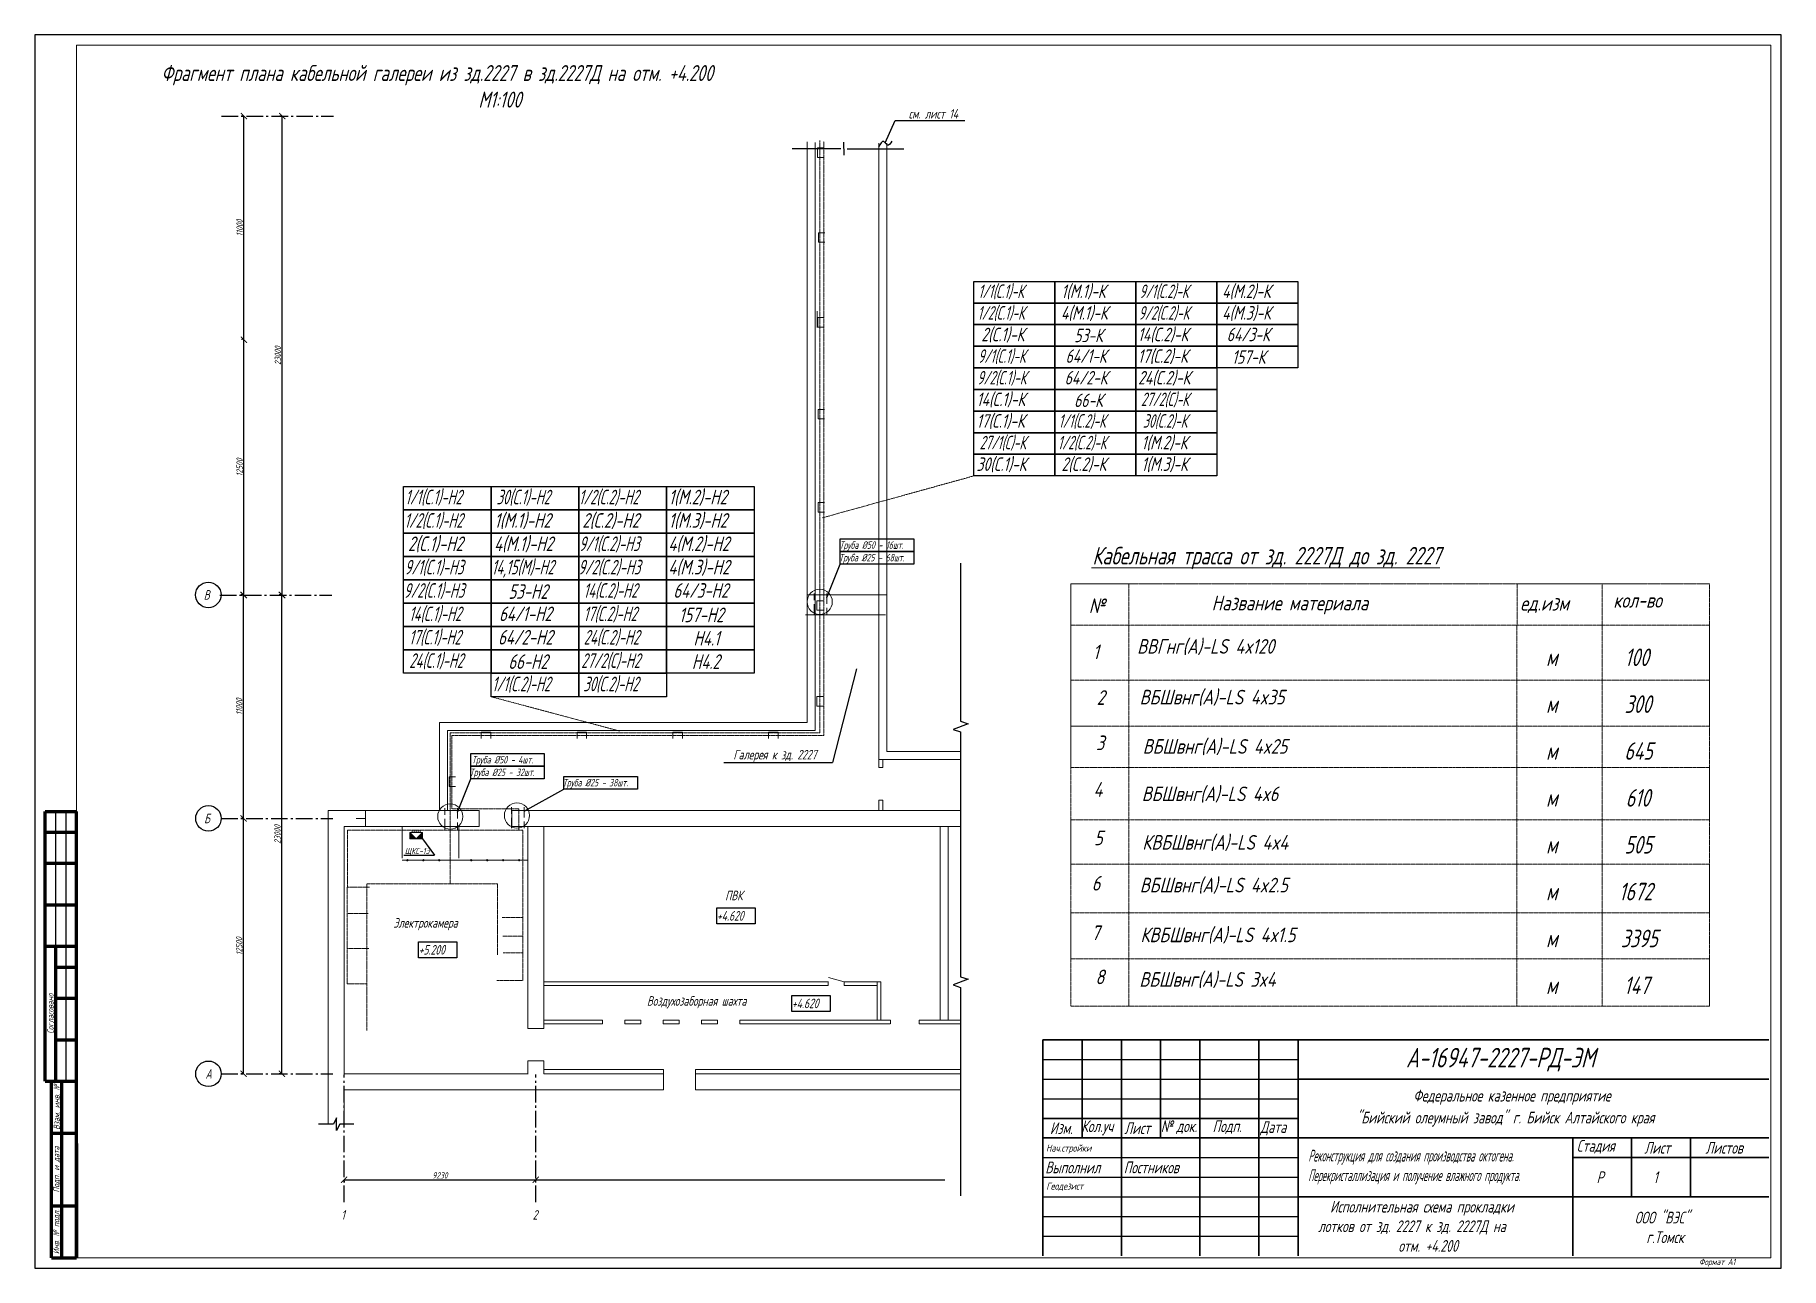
# Model space of a CAD drawing. Header units: millimetres. Extents: x -14296 to 10264, y -13087 to -5602.
# Drawn here: x -7103 to -6262, y -7172 to -6578 of the extents above; entities that cross this region are included whole.
import ezdxf

# ---------------------------------------------------------------- set-up
doc = ezdxf.new("R2010")
doc.units = ezdxf.units.MM
for name, pattern in [('CENTER2', [1.125, 0.75, -0.125, 0.125, -0.125]), ('gost5', [7, 5, -2, 0]), ('gost6', [12, 8, -1.5, 1, -1.5]), ('K5LT_BASIC', [0]), ('PHANTOM2', [1.25, 0.625, -0.125, 0.125, -0.125, 0.125, -0.125])]:
    doc.linetypes.add(name, pattern=pattern)
for name, color, linetype, lineweight in [('КаБель контрольный (Вновь)', 142, 'gost5', 15), ('КаБель силовой (Вновь)', 1, 'Continuous', 15), ('Линия выноска', 137, 'Continuous', 25), ('Осевая', 4, 'gost6', 25), ('Размерная', 4, 'Continuous', 25), ('Рамка толстая', 7, 'Continuous', 15), ('Рамка тонкая', 5, 'Continuous', 25), ('Строительный', 251, 'Continuous', 13), ('Текст', 7, 'Continuous', 20), ('Штампы', 252, 'Continuous', 25), ('Щиты пульты (Вновь)', 5, 'Continuous', 15), ('ЭлектрооБорудование (Вновь)', 160, 'Continuous', 15)]:
    doc.layers.add(name, color=color, linetype=linetype, lineweight=lineweight)
doc.styles.add('gost shx', font='gost.shx', dxfattribs={"oblique": 15})
doc.styles.add('Simplex', font='simplex.shx', dxfattribs={"width": 0.7, "oblique": 15})

msp = doc.modelspace()

# ---------------------------------------------------------------- texts
at = {"layer": 'Линия выноска', "color": 18, "linetype": 'PHANTOM2', "lineweight": 15, "true_color": 0x000000, "style": 'gost shx', "oblique": 15}
for s, height, p in [('ВВГнг(А)-LS 4x120', 7.0537095, (-6571.69689, -6876.07218)), ('ВБШвнг(А)-LS 4x35', 7.0537095, (-6570.47892, -6900.51234)), ('ВБШвнг(А)-LS 4x25', 7.0537095, (-6569.00378, -6924.25866)), ('ВБШвнг(А)-LS 4x6', 7.0537095, (-6569.46652, -6947.10526)), ('КВБШвнг(А)-LS 4x4', 7.0537095, (-6569.21591, -6970.47589)), ('ВБШвнг(А)-LS 4x2.5', 7.0537095, (-6570.41532, -6991.04457)), ('КВБШвнг(А)-LS 4x1.5', 7.0537095, (-6570.09718, -7015.02709)), ('ВБШвнг(А)-LS 3x4', 7.0537095, (-6570.63913, -7036.49826)), ('Нач.стройки', 3.4490219, (-6615.57033, -7115.92585)), ('Геодезист', 3.449022, (-6615.47243, -7134.24583))]:
    msp.add_text(s, height=height, dxfattribs=at).set_placement(p)
at = {"layer": 'Линия выноска', "color": 18, "true_color": 0x000000, "char_height": 4.6134065, "attachment_point": 2, "line_spacing_factor": 0.685714, "style": 'Simplex'}
for s, insert in [('{\\C1;см. лист 14}', (-6669.86493, -6613.69916)), ('Галерея к зд. 2227', (-6746.15081, -6922.38985))]:
    msp.add_mtext(s, dxfattribs=dict(at, insert=insert))
at = {"layer": 'Линия выноска', "color": 18, "lineweight": 20, "true_color": 0x000000, "insert": (-6918.48974, -6969.59529), "char_height": 3, "attachment_point": 2, "line_spacing_factor": 0.8, "style": 'Simplex'}
msp.add_mtext('ЩКС-1Э', dxfattribs=at)
at = {"layer": 'Размерная', "color": 18, "true_color": 0x000000, "char_height": 3, "attachment_point": 5, "rotation": 90, "style": 'Simplex'}
for s, insert in [('11000', (-7004.00499, -6670.9651)), ('23000', (-6985.55136, -6732.47718)), ('12500', (-7004.00499, -6786.30026)), ('11000', (-7004.18877, -6901.58474)), ('23000', (-6985.73515, -6963.09683)), ('12500', (-7004.18877, -7016.91991))]:
    msp.add_mtext(s, dxfattribs=dict(at, insert=insert))
at = {"layer": 'Размерная', "color": 18, "true_color": 0x000000, "insert": (-6907.48894, -7127.36203), "char_height": 3, "attachment_point": 5, "style": 'Simplex'}
msp.add_mtext('9230', dxfattribs=at)
at = {"layer": 'Текст', "color": 18, "linetype": 'PHANTOM2', "lineweight": 15, "true_color": 0x000000, "style": 'Simplex', "oblique": 15}
for s, height, width, p in [('Фрагмент плана кабельной галереи из зд.2227 в зд.2227Д на отм. +4.200', 7.6890109, 0.7, (-7041.63146, -6600.20751)), ('М1:100', 7.689011, 0.7, (-6888.94756, -6613.02253)), ('1/1(С.1)-К', 6.506963, 0.6, (-6648.21007, -6704.73913)), ('1(М.1)-К', 6.506963, 0.7, (-6608.22323, -6704.73913)), ('9/1(С.2)-К', 6.506963, 0.6, (-6570.62287, -6704.73913)), ('4(М.2)-К', 6.506963, 0.7, (-6530.75561, -6704.73913)), ('1/2(С.1)-К', 6.506963, 0.6, (-6648.58189, -6715.15027)), ('4(М.1)-К', 6.506963, 0.7, (-6608.40537, -6715.15027)), ('9/2(С.2)-К', 6.506963, 0.6, (-6570.9947, -6715.15027)), ('4(М.3)-К', 6.506963, 0.7, (-6530.75561, -6715.15027)), ('2(С.1)-К', 6.506963, 0.7, (-6646.72276, -6725.56141)), ('53-К', 6.506963, 0.7, (-6601.99077, -6726.0262)), ('14(С.2)-К', 6.506963, 0.7, (-6571.35044, -6725.56141)), ('64/3-К', 6.506963, 0.7, (-6528.52902, -6725.56141)), ('9/1(С.1)-К', 6.506963, 0.6, (-6648.33461, -6735.97256)), ('64/1-К', 6.506963, 0.7, (-6606.17878, -6735.97256)), ('17(С.2)-К', 6.506963, 0.7, (-6571.35044, -6735.97256)), ('157-К', 6.506963, 0.7, (-6526.01859, -6736.43734)), ('9/2(С.1)-К', 6.506963, 0.6, (-6648.70643, -6746.3837)), ('64/2-К', 6.506963, 0.7, (-6606.61258, -6746.3837)), ('24(С.2)-К', 6.506963, 0.7, (-6571.24199, -6746.3837)), ('14(С.1)-К', 6.506963, 0.7, (-6649.0002, -6756.79484)), ('66-К', 6.506963, 0.7, (-6602.0577, -6757.25962)), ('27/2(С)-К', 6.506963, 0.6, (-6569.84764, -6756.79484)), ('17(С.1)-К', 6.506963, 0.7, (-6649.0002, -6767.20598)), ('1/1(С.2)-К', 6.506963, 0.6, (-6609.54011, -6767.20598)), ('30(С.2)-К', 6.506963, 0.6, (-6568.89821, -6767.20598)), ('27/1(С)-К', 6.506963, 0.6, (-6647.55937, -6777.61712)), ('1/2(С.2)-К', 6.506963, 0.6, (-6609.91194, -6777.61712)), ('1(М.2)-К', 6.506963, 0.7, (-6569.61525, -6777.61712)), ('30(С.1)-К', 6.506963, 0.7, (-6649.0578, -6788.02826)), ('2(С.2)-К', 6.506963, 0.7, (-6608.11478, -6788.02826)), ('1(М.3)-К', 6.506963, 0.7, (-6569.61525, -6788.02826)), ('1/1(С.1)-Н2', 7.0340596, 0.6, (-6924.17611, -6804.124)), ('30(С.1)-Н2', 7.03406, 0.6, (-6880.24201, -6804.124)), ('1/2(С.2)-Н2', 7.0340596, 0.6, (-6840.57129, -6804.124)), ('1(М.2)-Н2', 7.03406, 0.7, (-6797.29507, -6804.124)), ('1/2(С.1)-Н2', 7.0340596, 0.6, (-6924.57806, -6815.37849)), ('1(М.1)-Н2', 7.03406, 0.7, (-6881.23485, -6815.37849)), ('2(С.2)-Н2', 7.03406, 0.7, (-6838.91326, -6815.37849)), ('1(М.3)-Н2', 7.03406, 0.7, (-6797.29507, -6815.37849)), ('2(С.1)-Н2', 7.03406, 0.7, (-6922.85304, -6826.63299)), ('4(М.1)-Н2', 7.03406, 0.7, (-6881.43175, -6826.63299)), ('9/1(С.2)-Н3', 7.0340596, 0.6, (-6840.48347, -6826.63299)), ('4(М.2)-Н2', 7.03406, 0.7, (-6797.49197, -6826.63299)), ('Труба Ø25 - 68шт.', 3.6333007, 0.6, (-6715.27368, -6831.61656)), ('Труба Ø50 - 16шт.', 3.6333007, 0.6, (-6715.06607, -6825.56106)), ('%%UКабельная трасса от зд. 2227Д до зд. 2227', 8.4644514, 0.7, (-6593.22343, -6833.0899)), ('9/1(С.1)-Н3', 7.0340596, 0.6, (-6924.49024, -6837.88748)), ('14,15(М)-Н2', 7.0340596, 0.6, (-6882.57467, -6837.88748)), ('9/2(С.2)-Н3', 7.0340596, 0.6, (-6840.88542, -6837.88748)), ('4(М.3)-Н2', 7.03406, 0.7, (-6797.49197, -6837.88748)), ('В', 4.61341, 0.7, (-7021.2595, -6850.06839)), ('9/2(С.1)-Н3', 7.0340596, 0.6, (-6924.89218, -6849.14198)), ('53-Н2', 7.03406, 0.7, (-6874.49753, -6849.64441)), ('14(С.2)-Н2', 7.03406, 0.6, (-6838.36058, -6849.14198)), ('64/3-Н2', 7.03406, 0.7, (-6795.08501, -6849.14198)), ('14(С.1)-Н2', 7.03406, 0.6, (-6922.36735, -6860.39648)), ('64/1-Н2', 7.03406, 0.7, (-6879.02479, -6860.39648)), ('17(С.2)-Н2', 7.03406, 0.6, (-6838.36058, -6860.39648)), ('157-Н2', 7.03406, 0.7, (-6792.37123, -6860.89891)), ('17(С.1)-Н2', 7.03406, 0.6, (-6922.36735, -6871.65097)), ('64/2-Н2', 7.03406, 0.7, (-6879.49373, -6871.65097)), ('24(С.2)-Н2', 7.03406, 0.6, (-6838.2601, -6871.65097)), ('Н4.1', 7.03406, 0.7, (-6785.39944, -6872.1534)), ('24(С.1)-Н2', 7.03406, 0.6, (-6922.26687, -6882.90547)), ('66-Н2', 7.03406, 0.7, (-6874.56989, -6883.4079)), ('27/2(С)-Н2', 7.03406, 0.6, (-6839.46594, -6882.90547)), ('Н4.2', 7.03406, 0.7, (-6786.15781, -6883.4079)), ('м', 8.46445, 0.7, (-6374.77034, -6882.03275)), ('100', 8.464451, 0.7, (-6336.82204, -6882.03275)), ('1/1(С.2)-Н2', 7.0340596, 0.6, (-6882.3737, -6894.15996)), ('30(С.2)-Н2', 7.03406, 0.6, (-6838.4396, -6894.15996)), ('300', 8.464451, 0.7, (-6336.89697, -6904.60462)), ('м', 8.46445, 0.7, (-6374.77034, -6904.60462)), ('м', 8.46445, 0.7, (-6374.77034, -6927.17649)), ('645', 8.464451, 0.7, (-6337.05898, -6927.17649)), ('Труба Ø50 - 4шт.', 3.6333007, 0.6, (-6892.16544, -6928.96035)), ('Труба Ø25 - 32шт.', 3.6333007, 0.6, (-6893.20353, -6935.01585)), ('Труба Ø25 - 38шт.', 3.6333007, 0.6, (-6848.37797, -6940.01089)), ('м', 8.46445, 0.7, (-6374.77034, -6949.74836)), ('610', 8.464451, 0.7, (-6336.41975, -6949.74836)), ('Б', 4.61341, 0.7, (-7021.05859, -6957.71452)), ('м', 8.46445, 0.7, (-6374.77034, -6972.32023)), ('505', 8.464451, 0.7, (-6336.9719, -6972.32023)), ('1672', 8.464451, 0.7, (-6339.64353, -6994.8921)), ('ПВК', 4.613407, 0.7, (-6770.1277, -6994.85446)), ('м', 8.46445, 0.7, (-6374.77034, -6994.8921)), ('Электрокамера', 4.6134065, 0.7, (-6929.86925, -7008.03662)), ('+4.620', 4.613407, 0.7, (-6774.08497, -7004.64832)), ('м', 8.46445, 0.7, (-6374.77034, -7017.46397)), ('3395', 8.464451, 0.7, (-6338.71803, -7017.46397)), ('+5.200', 4.613407, 0.7, (-6917.74374, -7021.00338)), ('м', 8.46445, 0.7, (-6374.77034, -7040.03584)), ('147', 8.464451, 0.7, (-6337.17912, -7040.03584)), ('Воздухозаборная шахта', 4.6134065, 0.7, (-6807.7896, -7045.64808)), ('+4.620', 4.613407, 0.7, (-6737.98038, -7046.83007)), ('А-16947-2227-РД-ЭМ', 9.450594, 0.7, (-6442.24267, -7075.36771)), ('А', 4.61341, 0.7, (-7020.44051, -7080.7387)), ('Федеральное казенное предприятие', 5.6703564, 0.7, (-6438.67118, -7091.79374)), ('"Бийский олеумный завод" г. Бийск Алтайского края', 5.6703564, 0.7, (-6466.11183, -7102.3244)), ('Изм.', 5.670356, 0.7, (-6613.70656, -7107.45472)), ('Кол.уч', 5.670356, 0.7, (-6598.58336, -7106.50966)), ('Лист', 5.670356, 0.7, (-6577.85264, -7107.45472)), ('№', 5.67036, 0.7, (-6560.28972, -7106.50966)), ('док.', 5.670356, 0.7, (-6552.8219, -7106.50966)), ('Подп.', 5.670356, 0.7, (-6535.36114, -7106.50966)), ('Дата', 5.670356, 0.7, (-6512.34375, -7106.91469)), ('Стадия', 5.670356, 0.7, (-6359.94773, -7115.96026)), ('Лист', 5.670356, 0.7, (-6327.4119, -7116.90532)), ('Листов', 5.670356, 0.7, (-6297.94595, -7116.90532)), ('Выполнил', 5.670356, 0.7, (-6615.93853, -7126.35591)), ('Постников', 5.670356, 0.7, (-6578.13615, -7126.35591)), ('Реконструкция для создания производства октогена.', 5.6703564, 0.5, (-6489.25349, -7120.68555)), ('Перекристаллизация и получение влажного продукта.', 5.6703564, 0.5, (-6489.321, -7130.13615)), ('Р', 5.67036, 0.7, (-6350.42478, -7131.08121)), ('Исполнительная схема прокладки', 5.6703564, 0.7, (-6478.74983, -7145.2571)), ('1', 4.61341, 0.7, (-6955.00999, -7148.70955)), ('2', 4.61341, 0.7, (-6862.8548, -7148.70955)), ('ООО "ВЭС"', 5.670356, 0.7, (-6332.05221, -7150.52243)), ('лотков от зд. 2227 к зд. 2227Д на', 5.6703564, 0.7, (-6484.51469, -7154.70769)), ('г.Томск', 5.670356, 0.7, (-6326.42028, -7159.97302)), ('отм. +4.200', 5.6703564, 0.7, (-6445.8898, -7164.15829)), ('Формат А1', 3, 0.7, (-6301.02676, -7170.51263))]:
    msp.add_text(s, height=height, dxfattribs=dict(at, width=width)).set_placement(p)
at = {"layer": 'Текст', "color": 18, "linetype": 'CENTER2', "lineweight": 15, "true_color": 0x000000, "style": 'Simplex', "oblique": 15, "width": 0.7}
msp.add_text('1', height=5.67036, dxfattribs=at).set_placement((-6323.06826, -7131.08121))
at = {"layer": 'Штампы', "color": 18, "true_color": 0x000000, "char_height": 3, "attachment_point": 5, "rotation": 90, "style": 'Simplex'}
for s, insert, width in [('Согласовано', (-7095.05258, -7049.51264), 61), ('Взам. инв. {\\Fgost|c204;№}', (-7092.05258, -7094.51264), 25), ('Подп. и дата', (-7092.05258, -7124.51264), 35), ('Инв. {\\Fgost|c204;№} подл.', (-7092.05258, -7154.51264), 25)]:
    msp.add_mtext(s, dxfattribs=dict(at, insert=insert, width=width))
at = {"layer": 'ЭлектрооБорудование (Вновь)', "color": 18, "linetype": 'PHANTOM2', "lineweight": 15, "true_color": 0x000000, "style": 'gost shx', "oblique": 15}
for s, height, p in [('№', 7.05371, (-6594.96338, -6856.50487)), ('Название материала', 7.0537095, (-6535.80107, -6855.176)), ('ед.изм', 7.05371, (-6387.16285, -6855.32639)), ('кол-во', 7.05371, (-6342.35605, -6853.89818)), ('1', 7.05371, (-6592.99319, -6878.73528)), ('2', 7.05371, (-6591.16367, -6900.70541)), ('3', 7.05371, (-6591.52368, -6922.54803)), ('4', 7.05371, (-6592.69208, -6944.98912)), ('5', 7.05371, (-6592.42208, -6968.32786)), ('6', 7.05371, (-6593.5663, -6990.17053)), ('7', 7.05371, (-6593.75339, -7014.03673)), ('8', 7.05371, (-6591.80454, -7035.29108))]:
    msp.add_text(s, height=height, dxfattribs=at).set_placement(p)

# ---------------------------------------------------------------- blocks, each defined once
blk = doc.blocks.new('_ArchTick')
at = {"color": 0, "const_width": 0.15}
blk.add_lwpolyline([(-0.5, -0.5), (0.5, 0.5)], dxfattribs=at)

# ---------------------------------------------------------------- hatches: boundary and pattern name
at = {"layer": 'Щиты пульты (Вновь)', "true_color": 0x000000}
h = msp.add_hatch(color=18, dxfattribs=at)
h.paths.add_polyline_path([(-6915.93224, -6965.2377), (-6915.93224, -6962.2377), (-6918.93224, -6965.2377)])
h.paths.add_polyline_path([(-6921.93224, -6965.2377), (-6918.93224, -6965.2377), (-6921.93224, -6962.2377)])

# ---------------------------------------------------------------- linework, layer by layer
at = {"color": 18, "true_color": 0x000000}
msp.add_spline([(-6689.81933, -6629.11599), (-6691.88076, -6631.17742), (-6693.63355, -6629.42462), (-6696.32484, -6632.11591)], degree=3, dxfattribs=at)
at = {"layer": 'КаБель контрольный (Вновь)', "color": 18, "linetype": 'PHANTOM2', "lineweight": 15, "true_color": 0x000000}
for p, q in [((-6722.61979, -6915.41401), (-6722.61979, -6629.24882)), ((-6575.69982, -6842.44612), (-6575.69982, -7045.86517)), ((-6347.66827, -6842.44612), (-6388.67686, -6842.44612)), ((-6388.67686, -6842.44612), (-6388.67686, -6862.30809)), ((-6347.66827, -6862.30809), (-6347.66827, -6842.44612)), ((-6296.0651, -6862.30809), (-6296.0651, -6842.44612)), ((-6388.86801, -7045.86517), (-6388.86801, -6862.30809)), ((-6347.66827, -7045.86517), (-6347.66827, -6862.30809)), ((-6901.68824, -6950.79636), (-6901.68824, -6915.41401)), ((-6901.68824, -6915.41401), (-6722.61979, -6915.41401)), ((-6869.5185, -6950.79636), (-6901.68824, -6950.79636)), ((-6869.5185, -6961.00633), (-6869.5185, -6950.79636)), ((-6867.60565, -6961.00633), (-6952.00108, -6961.00633)), ((-6952.00108, -6961.00633), (-6952.00108, -6988.5736)), ((-6867.60565, -6961.00633), (-6869.5185, -6961.00633)), ((-6867.60565, -7003.14672), (-6867.60565, -6961.00633)), ((-6296.0651, -7023.03862), (-6296.0651, -6956.08078)), ((-6603.60005, -7045.86517), (-6603.60005, -6977.38554)), ((-6941.3787, -6988.5736), (-6952.12364, -6988.5736)), ((-6952.12364, -6988.5736), (-6952.12364, -7035.07645)), ((-6942.0487, -7001.26988), (-6952.12364, -7001.26988)), ((-6867.60565, -7003.14672), (-6877.47845, -7003.14672)), ((-6867.60565, -7020.21607), (-6867.60565, -7003.14672)), ((-6877.18229, -7012.15891), (-6867.60565, -7012.15891)), ((-6941.79361, -7018.00232), (-6952.12364, -7018.00232)), ((-6867.60565, -7020.21607), (-6877.10965, -7020.21607)), ((-6867.60565, -7033.53113), (-6867.60565, -7020.21607)), ((-6952.12364, -7035.07645), (-6942.65669, -7035.07645)), ((-6880.03396, -7033.53113), (-6867.60565, -7033.53113)), ((-6296.0651, -7045.86517), (-6388.86801, -7045.86517)), ((-6296.0651, -7045.86517), (-6347.66827, -7045.86517))]:
    msp.add_line(p, q, dxfattribs=at)
at = {"layer": 'КаБель контрольный (Вновь)', "color": 18, "true_color": 0x000000}
for p, q in [((-6920.93224, -6962.2377), (-6920.93224, -6961.2377)), ((-6919.93224, -6962.2377), (-6919.93224, -6961.2377)), ((-6918.93224, -6962.2377), (-6918.93224, -6961.2377)), ((-6917.93224, -6962.2377), (-6917.93224, -6961.2377)), ((-6916.93224, -6962.2377), (-6916.93224, -6961.2377))]:
    msp.add_line(p, q, dxfattribs=at)
at = {"layer": 'КаБель силовой (Вновь)', "color": 18, "true_color": 0x000000}
for p, q in [((-6722.60949, -6632.44216), (-6725.68509, -6632.44216)), ((-6725.68509, -6632.44216), (-6725.68509, -6637.05556)), ((-6725.68509, -6637.05556), (-6722.60949, -6637.05556)), ((-6722.03908, -6673.29993), (-6725.11468, -6673.29993)), ((-6725.11468, -6673.29993), (-6725.11468, -6677.91334)), ((-6725.11468, -6677.91334), (-6722.03908, -6677.91334)), ((-6722.38747, -6714.10923), (-6725.46308, -6714.10923)), ((-6725.46308, -6714.10923), (-6725.46308, -6718.72264)), ((-6725.46308, -6718.72264), (-6722.38747, -6718.72264)), ((-6722.25101, -6758.38343), (-6725.32662, -6758.38343)), ((-6725.32662, -6758.38343), (-6725.32662, -6762.99683)), ((-6725.32662, -6762.99683), (-6722.25101, -6762.99683)), ((-6722.22316, -6803.24351), (-6725.29876, -6803.24351)), ((-6725.29876, -6803.24351), (-6725.29876, -6807.85691)), ((-6725.29876, -6807.85691), (-6722.22316, -6807.85691)), ((-6722.95268, -6850.56115), (-6726.02828, -6850.56115)), ((-6726.02828, -6850.56115), (-6726.02828, -6855.17456)), ((-6726.02828, -6855.17456), (-6722.95268, -6855.17456)), ((-6722.95268, -6896.69522), (-6726.02828, -6896.69522)), ((-6726.02828, -6896.69522), (-6726.02828, -6901.30863)), ((-6726.02828, -6901.30863), (-6722.95268, -6901.30863)), ((-6882.95613, -6913.88716), (-6887.56954, -6913.88716)), ((-6887.56954, -6913.88716), (-6887.56954, -6916.96277)), ((-6882.95613, -6916.96277), (-6882.95613, -6913.88716)), ((-6836.82207, -6913.88716), (-6841.43548, -6913.88716)), ((-6841.43548, -6913.88716), (-6841.43548, -6916.96277)), ((-6836.82207, -6916.96277), (-6836.82207, -6913.88716)), ((-6790.688, -6913.88716), (-6795.30141, -6913.88716)), ((-6795.30141, -6913.88716), (-6795.30141, -6916.96277)), ((-6790.688, -6916.96277), (-6790.688, -6913.88716)), ((-6744.55394, -6913.88716), (-6749.16734, -6913.88716)), ((-6749.16734, -6913.88716), (-6749.16734, -6916.96277)), ((-6744.55394, -6916.96277), (-6744.55394, -6913.88716)), ((-6899.94399, -6935.41639), (-6903.01959, -6935.41639)), ((-6903.01959, -6935.41639), (-6903.01959, -6940.0298)), ((-6903.01959, -6940.0298), (-6899.94399, -6940.0298))]:
    msp.add_line(p, q, dxfattribs=at)
at = {"layer": 'КаБель силовой (Вновь)', "color": 18, "linetype": 'PHANTOM2', "lineweight": 15, "true_color": 0x000000}
for p, q in [((-6724.51537, -6628.93453), (-6724.51537, -6914.19982)), ((-6724.51537, -6914.19982), (-6902.62874, -6914.19982)), ((-6902.62874, -6914.19982), (-6902.62874, -6986.96484)), ((-6902.62874, -6986.96484), (-6942.65669, -6986.96484)), ((-6942.65669, -6986.96484), (-6942.65669, -7038.66252)), ((-6902.62874, -6986.96484), (-6879.71082, -6986.96484)), ((-6879.71082, -6986.96484), (-6879.71082, -7009.44409)), ((-6879.71082, -7009.44409), (-6879.71082, -7021.19257)), ((-6942.65669, -7038.66252), (-6942.65669, -7057.52968))]:
    msp.add_line(p, q, dxfattribs=at)
at = {"layer": 'КаБель силовой (Вновь)', "color": 18, "linetype": 'gost5', "true_color": 0x000000}
for p, q in [((-6727.25309, -6857.28), (-6727.25309, -6847.02748)), ((-6721.17268, -6847.02748), (-6721.17268, -6857.28)), ((-6905.18293, -6960.67929), (-6905.18293, -6950.42677)), ((-6899.10252, -6950.42677), (-6899.10252, -6960.67929)), ((-6873.04486, -6960.17233), (-6873.04486, -6949.91981)), ((-6866.96445, -6949.91981), (-6866.96445, -6960.17233))]:
    msp.add_line(p, q, dxfattribs=at)
at = {"layer": 'Линия выноска', "color": 18, "linetype": 'ByBlock', "lineweight": -2, "true_color": 0x000000}
for p, q in [((-6688.15633, -6619.23524), (-6688.15633, -6619.23524)), ((-6718.46741, -6928.54106), (-6718.46741, -6928.54106)), ((-6910.08351, -6973.16671), (-6910.08351, -6973.16671))]:
    msp.add_line(p, q, dxfattribs=at)
at = {"layer": 'Линия выноска', "color": 18, "true_color": 0x000000}
for p, q in [((-6714.41176, -6632.81594), (-6737.81309, -6632.81594)), ((-6712.861, -6635.89149), (-6712.89546, -6629.74038)), ((-6711.34045, -6632.80732), (-6683.99001, -6632.80732)), ((-6656.70157, -6832.38365), (-6656.70157, -6908.64)), ((-6653.07059, -6909.88382), (-6660.33254, -6912.54663)), ((-6660.33254, -6912.54663), (-6656.70157, -6913.78434)), ((-6656.70157, -6908.64), (-6653.07059, -6909.88382)), ((-6656.70157, -6913.78434), (-6656.70157, -7031.66418)), ((-6653.07059, -7032.90799), (-6660.33254, -7035.57081)), ((-6660.33254, -7035.57081), (-6656.70157, -7036.80852)), ((-6656.70157, -7031.66418), (-6653.07059, -7032.90799)), ((-6656.70157, -7036.80852), (-6656.70157, -7137.17604)), ((-6958.82023, -7102.64927), (-6965.92542, -7102.64927)), ((-6957.30393, -7099.57372), (-6958.82023, -7102.64927)), ((-6957.26947, -7105.72483), (-6957.30393, -7099.57372)), ((-6955.75317, -7102.64927), (-6957.26947, -7105.72483)), ((-6949.0096, -7102.64927), (-6955.75317, -7102.64927))]:
    msp.add_line(p, q, dxfattribs=at)
at = {"layer": 'Линия выноска', "color": 18, "linetype": 'PHANTOM2', "lineweight": 15, "true_color": 0x000000}
for p, q in [((-6650.40587, -6790.44513), (-6723.4668, -6810.65873)), ((-6882.81665, -6896.77261), (-6820.97969, -6913.32146))]:
    msp.add_line(p, q, dxfattribs=at)
at = {"layer": 'Линия выноска', "color": 18, "linetype": 'ByBlock', "lineweight": -2, "true_color": 0x000000}
for points in [[(-6693.09598, -6629.92221), (-6688.15633, -6619.23524)], [(-6688.15633, -6619.23524), (-6654.64914, -6619.23524)], [(-6706.85051, -6883.33946), (-6718.46741, -6928.54106)], [(-6770.7586, -6928.54106), (-6718.46741, -6928.54106)], [(-6915.93224, -6965.2377), (-6910.08351, -6973.16671)], [(-6924.89597, -6973.16671), (-6910.08351, -6973.16671)]]:
    msp.add_lwpolyline(points, dxfattribs=at)
at = {"layer": 'Осевая', "color": 18, "true_color": 0x000000}
for p, q in [((-7012.6446, -6617.14202), (-6958.82153, -6617.14202)), ((-7013.44504, -6847.8166), (-6959.62196, -6847.8166)), ((-7012.82839, -6955.40782), (-6959.00531, -6955.40782)), ((-7012.82839, -7078.43199), (-6959.00531, -7078.43199)), ((-6953.62301, -7140.25164), (-6953.62301, -7078.73955)), ((-6861.35488, -7140.25164), (-6861.35488, -7078.73955))]:
    msp.add_line(p, q, dxfattribs=at)
at = {"layer": 'Размерная', "color": 18, "true_color": 0x000000}
for p, q in [((-7002.50499, -6617.14202), (-7003.12999, -6617.14202)), ((-7001.87999, -6724.78817), (-7001.87999, -6617.14202)), ((-6984.05136, -6617.14202), (-6984.67636, -6617.14202)), ((-6983.42636, -6847.81235), (-6983.42636, -6617.14202)), ((-7002.50499, -6724.78817), (-7003.12999, -6724.78817)), ((-7002.50499, -6724.78817), (-7003.12999, -6724.78817)), ((-7001.87999, -6847.81235), (-7001.87999, -6724.78817)), ((-7002.68877, -6847.76167), (-7003.31377, -6847.76167)), ((-7002.50499, -6847.81235), (-7003.12999, -6847.81235)), ((-7002.06377, -6955.40782), (-7002.06377, -6847.76167)), ((-6984.23515, -6847.76167), (-6984.86015, -6847.76167)), ((-6984.05136, -6847.81235), (-6984.67636, -6847.81235)), ((-6983.61015, -7078.43199), (-6983.61015, -6847.76167)), ((-7002.68877, -6955.40782), (-7003.31377, -6955.40782)), ((-7002.68877, -6955.40782), (-7003.31377, -6955.40782)), ((-7002.06377, -7078.43199), (-7002.06377, -6955.40782)), ((-7002.68877, -7078.43199), (-7003.31377, -7078.43199)), ((-6984.23515, -7078.43199), (-6984.86015, -7078.43199)), ((-6953.62301, -7129.48703), (-6861.35488, -7129.48703)), ((-6953.62301, -7130.11203), (-6953.62301, -7130.73703)), ((-6861.35488, -7128.86203), (-6861.35488, -7128.23703)), ((-6861.35488, -7129.48703), (-6664.39058, -7129.48703))]:
    msp.add_line(p, q, dxfattribs=at)
at = {"layer": 'Рамка толстая', "color": 18, "true_color": 0x000000}
for p, q in [((-7082.55258, -6583.01263), (-7082.55258, -7167.01263)), ((-6266.55258, -6583.01263), (-7082.55258, -6583.01263)), ((-6266.55258, -7167.01263), (-6266.55258, -6583.01263)), ((-7082.55258, -7167.01263), (-6266.55258, -7167.01263))]:
    msp.add_line(p, q, dxfattribs=at)
at = {"layer": 'Рамка тонкая', "color": 18, "true_color": 0x000000}
for p, q in [((-7102.55258, -6578.01263), (-7102.55258, -7172.01263)), ((-6261.55258, -6578.01263), (-7102.55258, -6578.01263)), ((-6261.55258, -7172.01263), (-6261.55258, -6578.01263)), ((-6650.40587, -6696.74486), (-6611.36409, -6696.74486)), ((-6650.40587, -6707.156), (-6650.40587, -6696.74486)), ((-6611.36409, -6696.74486), (-6572.32231, -6696.74486)), ((-6611.36409, -6707.156), (-6611.36409, -6696.74486)), ((-6611.36409, -6696.74486), (-6611.36409, -6707.156)), ((-6572.32231, -6696.74486), (-6533.28053, -6696.74486)), ((-6572.32231, -6707.156), (-6572.32231, -6696.74486)), ((-6572.32231, -6696.74486), (-6572.32231, -6707.156)), ((-6533.28053, -6696.74486), (-6494.23875, -6696.74486)), ((-6533.28053, -6707.156), (-6533.28053, -6696.74486)), ((-6533.28053, -6696.74486), (-6533.28053, -6707.156)), ((-6494.23875, -6696.74486), (-6494.23875, -6707.156)), ((-6650.40587, -6707.156), (-6611.36409, -6707.156)), ((-6650.40587, -6717.56714), (-6650.40587, -6707.156)), ((-6611.36409, -6707.156), (-6650.40587, -6707.156)), ((-6611.36409, -6707.156), (-6572.32231, -6707.156)), ((-6611.36409, -6717.56714), (-6611.36409, -6707.156)), ((-6572.32231, -6707.156), (-6611.36409, -6707.156)), ((-6611.36409, -6707.156), (-6611.36409, -6717.56714)), ((-6572.32231, -6707.156), (-6533.28053, -6707.156)), ((-6572.32231, -6717.56714), (-6572.32231, -6707.156)), ((-6533.28053, -6707.156), (-6572.32231, -6707.156)), ((-6572.32231, -6707.156), (-6572.32231, -6717.56714)), ((-6533.28053, -6707.156), (-6494.23875, -6707.156)), ((-6533.28053, -6717.56714), (-6533.28053, -6707.156)), ((-6494.23875, -6707.156), (-6533.28053, -6707.156)), ((-6533.28053, -6707.156), (-6533.28053, -6717.56714)), ((-6494.23875, -6707.156), (-6494.23875, -6717.56714)), ((-6650.40587, -6717.56714), (-6611.36409, -6717.56714)), ((-6650.40587, -6727.97829), (-6650.40587, -6717.56714)), ((-6611.36409, -6717.56714), (-6650.40587, -6717.56714)), ((-6611.36409, -6717.56714), (-6572.32231, -6717.56714)), ((-6611.36409, -6727.97829), (-6611.36409, -6717.56714)), ((-6572.32231, -6717.56714), (-6611.36409, -6717.56714)), ((-6611.36409, -6717.56714), (-6611.36409, -6727.97829)), ((-6572.32231, -6717.56714), (-6533.28053, -6717.56714)), ((-6572.32231, -6727.97829), (-6572.32231, -6717.56714)), ((-6533.28053, -6717.56714), (-6572.32231, -6717.56714)), ((-6572.32231, -6717.56714), (-6572.32231, -6727.97829)), ((-6533.28053, -6717.56714), (-6494.23875, -6717.56714)), ((-6533.28053, -6727.97829), (-6533.28053, -6717.56714)), ((-6494.23875, -6717.56714), (-6533.28053, -6717.56714)), ((-6533.28053, -6717.56714), (-6533.28053, -6727.97829)), ((-6494.23875, -6717.56714), (-6494.23875, -6727.97829)), ((-6650.40587, -6727.97829), (-6611.36409, -6727.97829)), ((-6650.40587, -6738.38943), (-6650.40587, -6727.97829)), ((-6611.36409, -6727.97829), (-6650.40587, -6727.97829)), ((-6611.36409, -6727.97829), (-6572.32231, -6727.97829)), ((-6611.36409, -6738.38943), (-6611.36409, -6727.97829)), ((-6572.32231, -6727.97829), (-6611.36409, -6727.97829)), ((-6611.36409, -6727.97829), (-6611.36409, -6738.38943)), ((-6572.32231, -6727.97829), (-6533.28053, -6727.97829)), ((-6572.32231, -6738.38943), (-6572.32231, -6727.97829)), ((-6533.28053, -6727.97829), (-6572.32231, -6727.97829)), ((-6572.32231, -6727.97829), (-6572.32231, -6738.38943)), ((-6533.28053, -6727.97829), (-6494.23875, -6727.97829)), ((-6533.28053, -6738.38943), (-6533.28053, -6727.97829)), ((-6494.23875, -6727.97829), (-6533.28053, -6727.97829)), ((-6533.28053, -6727.97829), (-6533.28053, -6738.38943)), ((-6494.23875, -6727.97829), (-6494.23875, -6738.38943)), ((-6650.40587, -6738.38943), (-6611.36409, -6738.38943)), ((-6650.40587, -6748.80057), (-6650.40587, -6738.38943)), ((-6611.36409, -6738.38943), (-6650.40587, -6738.38943)), ((-6611.36409, -6738.38943), (-6572.32231, -6738.38943)), ((-6611.36409, -6748.80057), (-6611.36409, -6738.38943)), ((-6572.32231, -6738.38943), (-6611.36409, -6738.38943)), ((-6611.36409, -6738.38943), (-6611.36409, -6748.80057)), ((-6572.32231, -6738.38943), (-6533.28053, -6738.38943)), ((-6572.32231, -6748.80057), (-6572.32231, -6738.38943)), ((-6533.28053, -6738.38943), (-6572.32231, -6738.38943)), ((-6572.32231, -6738.38943), (-6572.32231, -6748.80057)), ((-6494.23875, -6738.38943), (-6533.28053, -6738.38943)), ((-6533.28053, -6738.38943), (-6533.28053, -6748.80057)), ((-6650.40587, -6748.80057), (-6611.36409, -6748.80057)), ((-6650.40587, -6759.21171), (-6650.40587, -6748.80057)), ((-6611.36409, -6748.80057), (-6650.40587, -6748.80057)), ((-6611.36409, -6748.80057), (-6572.32231, -6748.80057)), ((-6611.36409, -6759.21171), (-6611.36409, -6748.80057)), ((-6572.32231, -6748.80057), (-6611.36409, -6748.80057)), ((-6611.36409, -6748.80057), (-6611.36409, -6759.21171)), ((-6572.32231, -6748.80057), (-6533.28053, -6748.80057)), ((-6572.32231, -6759.21171), (-6572.32231, -6748.80057)), ((-6533.28053, -6748.80057), (-6572.32231, -6748.80057)), ((-6572.32231, -6748.80057), (-6572.32231, -6759.21171)), ((-6533.28053, -6748.80057), (-6533.28053, -6759.21171)), ((-6650.40587, -6759.21171), (-6611.36409, -6759.21171)), ((-6650.40587, -6769.62285), (-6650.40587, -6759.21171)), ((-6611.36409, -6759.21171), (-6650.40587, -6759.21171)), ((-6611.36409, -6759.21171), (-6572.32231, -6759.21171)), ((-6611.36409, -6769.62285), (-6611.36409, -6759.21171)), ((-6572.32231, -6759.21171), (-6611.36409, -6759.21171)), ((-6611.36409, -6759.21171), (-6611.36409, -6769.62285)), ((-6572.32231, -6759.21171), (-6533.28053, -6759.21171)), ((-6572.32231, -6769.62285), (-6572.32231, -6759.21171)), ((-6533.28053, -6759.21171), (-6572.32231, -6759.21171)), ((-6572.32231, -6759.21171), (-6572.32231, -6769.62285)), ((-6533.28053, -6759.21171), (-6533.28053, -6769.62285)), ((-6650.40587, -6769.62285), (-6611.36409, -6769.62285)), ((-6650.40587, -6780.03399), (-6650.40587, -6769.62285)), ((-6611.36409, -6769.62285), (-6650.40587, -6769.62285)), ((-6611.36409, -6769.62285), (-6572.32231, -6769.62285)), ((-6611.36409, -6780.03399), (-6611.36409, -6769.62285)), ((-6572.32231, -6769.62285), (-6611.36409, -6769.62285)), ((-6611.36409, -6769.62285), (-6611.36409, -6780.03399)), ((-6572.32231, -6769.62285), (-6533.28053, -6769.62285)), ((-6572.32231, -6780.03399), (-6572.32231, -6769.62285)), ((-6533.28053, -6769.62285), (-6572.32231, -6769.62285)), ((-6572.32231, -6769.62285), (-6572.32231, -6780.03399)), ((-6533.28053, -6769.62285), (-6533.28053, -6780.03399)), ((-6650.40587, -6780.03399), (-6611.36409, -6780.03399)), ((-6650.40587, -6790.44513), (-6650.40587, -6780.03399)), ((-6611.36409, -6780.03399), (-6650.40587, -6780.03399)), ((-6611.36409, -6780.03399), (-6572.32231, -6780.03399)), ((-6611.36409, -6790.44513), (-6611.36409, -6780.03399)), ((-6572.32231, -6780.03399), (-6611.36409, -6780.03399)), ((-6611.36409, -6780.03399), (-6611.36409, -6790.44513)), ((-6572.32231, -6780.03399), (-6533.28053, -6780.03399)), ((-6572.32231, -6790.44513), (-6572.32231, -6780.03399)), ((-6533.28053, -6780.03399), (-6572.32231, -6780.03399)), ((-6572.32231, -6780.03399), (-6572.32231, -6790.44513)), ((-6533.28053, -6780.03399), (-6533.28053, -6790.44513)), ((-6611.36409, -6790.44513), (-6650.40587, -6790.44513)), ((-6572.32231, -6790.44513), (-6611.36409, -6790.44513)), ((-6533.28053, -6790.44513), (-6572.32231, -6790.44513)), ((-6925.02101, -6795.48215), (-6882.81665, -6795.48215)), ((-6925.02101, -6806.73665), (-6925.02101, -6795.48215)), ((-6882.81665, -6795.48215), (-6840.6123, -6795.48215)), ((-6882.81665, -6806.73665), (-6882.81665, -6795.48215)), ((-6882.81665, -6795.48215), (-6882.81665, -6806.73665)), ((-6840.6123, -6795.48215), (-6798.40794, -6795.48215)), ((-6840.6123, -6806.73665), (-6840.6123, -6795.48215)), ((-6840.6123, -6795.48215), (-6840.6123, -6806.73665)), ((-6798.40794, -6795.48215), (-6756.20358, -6795.48215)), ((-6798.40794, -6806.73665), (-6798.40794, -6795.48215)), ((-6798.40794, -6795.48215), (-6798.40794, -6806.73665)), ((-6756.20358, -6795.48215), (-6756.20358, -6806.73665)), ((-6925.02101, -6806.73665), (-6882.81665, -6806.73665)), ((-6925.02101, -6817.99114), (-6925.02101, -6806.73665)), ((-6882.81665, -6806.73665), (-6925.02101, -6806.73665)), ((-6882.81665, -6806.73665), (-6840.6123, -6806.73665)), ((-6882.81665, -6817.99114), (-6882.81665, -6806.73665)), ((-6840.6123, -6806.73665), (-6882.81665, -6806.73665)), ((-6882.81665, -6806.73665), (-6882.81665, -6817.99114)), ((-6840.6123, -6806.73665), (-6798.40794, -6806.73665)), ((-6840.6123, -6817.99114), (-6840.6123, -6806.73665)), ((-6798.40794, -6806.73665), (-6840.6123, -6806.73665)), ((-6840.6123, -6806.73665), (-6840.6123, -6817.99114)), ((-6798.40794, -6806.73665), (-6756.20358, -6806.73665)), ((-6798.40794, -6817.99114), (-6798.40794, -6806.73665)), ((-6756.20358, -6806.73665), (-6798.40794, -6806.73665)), ((-6798.40794, -6806.73665), (-6798.40794, -6817.99114)), ((-6756.20358, -6806.73665), (-6756.20358, -6817.99114)), ((-6925.02101, -6817.99114), (-6882.81665, -6817.99114)), ((-6925.02101, -6829.24564), (-6925.02101, -6817.99114)), ((-6882.81665, -6817.99114), (-6925.02101, -6817.99114)), ((-6882.81665, -6817.99114), (-6840.6123, -6817.99114)), ((-6882.81665, -6829.24564), (-6882.81665, -6817.99114)), ((-6840.6123, -6817.99114), (-6882.81665, -6817.99114)), ((-6882.81665, -6817.99114), (-6882.81665, -6829.24564)), ((-6840.6123, -6817.99114), (-6798.40794, -6817.99114)), ((-6840.6123, -6829.24564), (-6840.6123, -6817.99114)), ((-6798.40794, -6817.99114), (-6840.6123, -6817.99114)), ((-6840.6123, -6817.99114), (-6840.6123, -6829.24564)), ((-6798.40794, -6817.99114), (-6756.20358, -6817.99114)), ((-6798.40794, -6829.24564), (-6798.40794, -6817.99114)), ((-6756.20358, -6817.99114), (-6798.40794, -6817.99114)), ((-6798.40794, -6817.99114), (-6798.40794, -6829.24564)), ((-6756.20358, -6817.99114), (-6756.20358, -6829.24564)), ((-6714.69498, -6820.76722), (-6679.28743, -6820.76722)), ((-6714.69498, -6826.82272), (-6714.69498, -6820.76722)), ((-6714.69498, -6826.82272), (-6679.28743, -6826.82272)), ((-6714.69498, -6832.87822), (-6714.69498, -6826.82272)), ((-6679.28743, -6826.82272), (-6714.69498, -6826.82272)), ((-6679.28743, -6820.76722), (-6679.28743, -6826.82272)), ((-6679.28743, -6826.82272), (-6679.28743, -6832.87822)), ((-6925.02101, -6829.24564), (-6882.81665, -6829.24564)), ((-6925.02101, -6840.50014), (-6925.02101, -6829.24564)), ((-6882.81665, -6829.24564), (-6925.02101, -6829.24564)), ((-6882.81665, -6829.24564), (-6840.6123, -6829.24564)), ((-6882.81665, -6840.50014), (-6882.81665, -6829.24564)), ((-6840.6123, -6829.24564), (-6882.81665, -6829.24564)), ((-6882.81665, -6829.24564), (-6882.81665, -6840.50014)), ((-6840.6123, -6829.24564), (-6798.40794, -6829.24564)), ((-6840.6123, -6840.50014), (-6840.6123, -6829.24564)), ((-6798.40794, -6829.24564), (-6840.6123, -6829.24564)), ((-6840.6123, -6829.24564), (-6840.6123, -6840.50014)), ((-6798.40794, -6829.24564), (-6756.20358, -6829.24564)), ((-6798.40794, -6840.50014), (-6798.40794, -6829.24564)), ((-6756.20358, -6829.24564), (-6798.40794, -6829.24564)), ((-6798.40794, -6829.24564), (-6798.40794, -6840.50014)), ((-6756.20358, -6829.24564), (-6756.20358, -6840.50014)), ((-6721.17268, -6849.02995), (-6714.69498, -6832.87822)), ((-6679.28743, -6832.87822), (-6714.69498, -6832.87822)), ((-6925.02101, -6840.50014), (-6882.81665, -6840.50014)), ((-6925.02101, -6851.75463), (-6925.02101, -6840.50014)), ((-6882.81665, -6840.50014), (-6925.02101, -6840.50014)), ((-6882.81665, -6840.50014), (-6840.6123, -6840.50014)), ((-6882.81665, -6851.75463), (-6882.81665, -6840.50014)), ((-6840.6123, -6840.50014), (-6882.81665, -6840.50014)), ((-6882.81665, -6840.50014), (-6882.81665, -6851.75463)), ((-6840.6123, -6840.50014), (-6798.40794, -6840.50014)), ((-6840.6123, -6851.75463), (-6840.6123, -6840.50014)), ((-6798.40794, -6840.50014), (-6840.6123, -6840.50014)), ((-6840.6123, -6840.50014), (-6840.6123, -6851.75463)), ((-6798.40794, -6840.50014), (-6756.20358, -6840.50014)), ((-6798.40794, -6851.75463), (-6798.40794, -6840.50014)), ((-6756.20358, -6840.50014), (-6798.40794, -6840.50014)), ((-6798.40794, -6840.50014), (-6798.40794, -6851.75463)), ((-6756.20358, -6840.50014), (-6756.20358, -6851.75463)), ((-6925.02101, -6851.75463), (-6882.81665, -6851.75463)), ((-6925.02101, -6863.00913), (-6925.02101, -6851.75463)), ((-6882.81665, -6851.75463), (-6925.02101, -6851.75463)), ((-6882.81665, -6851.75463), (-6840.6123, -6851.75463)), ((-6882.81665, -6863.00913), (-6882.81665, -6851.75463)), ((-6840.6123, -6851.75463), (-6882.81665, -6851.75463)), ((-6882.81665, -6851.75463), (-6882.81665, -6863.00913)), ((-6840.6123, -6851.75463), (-6798.40794, -6851.75463)), ((-6840.6123, -6863.00913), (-6840.6123, -6851.75463)), ((-6798.40794, -6851.75463), (-6840.6123, -6851.75463)), ((-6840.6123, -6851.75463), (-6840.6123, -6863.00913)), ((-6798.40794, -6851.75463), (-6756.20358, -6851.75463)), ((-6798.40794, -6863.00913), (-6798.40794, -6851.75463)), ((-6756.20358, -6851.75463), (-6798.40794, -6851.75463)), ((-6798.40794, -6851.75463), (-6798.40794, -6863.00913)), ((-6756.20358, -6851.75463), (-6756.20358, -6863.00913)), ((-6925.02101, -6863.00913), (-6882.81665, -6863.00913)), ((-6925.02101, -6874.26362), (-6925.02101, -6863.00913)), ((-6882.81665, -6863.00913), (-6925.02101, -6863.00913)), ((-6882.81665, -6863.00913), (-6840.6123, -6863.00913)), ((-6882.81665, -6874.26362), (-6882.81665, -6863.00913)), ((-6840.6123, -6863.00913), (-6882.81665, -6863.00913)), ((-6882.81665, -6863.00913), (-6882.81665, -6874.26362)), ((-6840.6123, -6863.00913), (-6798.40794, -6863.00913)), ((-6840.6123, -6874.26362), (-6840.6123, -6863.00913)), ((-6798.40794, -6863.00913), (-6840.6123, -6863.00913)), ((-6840.6123, -6863.00913), (-6840.6123, -6874.26362)), ((-6798.40794, -6863.00913), (-6756.20358, -6863.00913)), ((-6798.40794, -6874.26362), (-6798.40794, -6863.00913)), ((-6756.20358, -6863.00913), (-6798.40794, -6863.00913)), ((-6798.40794, -6863.00913), (-6798.40794, -6874.26362)), ((-6756.20358, -6863.00913), (-6756.20358, -6874.26362)), ((-6925.02101, -6874.26362), (-6882.81665, -6874.26362)), ((-6925.02101, -6885.51812), (-6925.02101, -6874.26362)), ((-6882.81665, -6874.26362), (-6925.02101, -6874.26362)), ((-6882.81665, -6874.26362), (-6840.6123, -6874.26362)), ((-6882.81665, -6885.51812), (-6882.81665, -6874.26362)), ((-6840.6123, -6874.26362), (-6882.81665, -6874.26362)), ((-6882.81665, -6874.26362), (-6882.81665, -6885.51812)), ((-6840.6123, -6874.26362), (-6798.40794, -6874.26362)), ((-6840.6123, -6885.51812), (-6840.6123, -6874.26362)), ((-6798.40794, -6874.26362), (-6840.6123, -6874.26362)), ((-6840.6123, -6874.26362), (-6840.6123, -6885.51812)), ((-6798.40794, -6874.26362), (-6756.20358, -6874.26362)), ((-6798.40794, -6885.51812), (-6798.40794, -6874.26362)), ((-6756.20358, -6874.26362), (-6798.40794, -6874.26362)), ((-6798.40794, -6874.26362), (-6798.40794, -6885.51812)), ((-6756.20358, -6874.26362), (-6756.20358, -6885.51812)), ((-6882.81665, -6885.51812), (-6925.02101, -6885.51812)), ((-6882.81665, -6885.51812), (-6840.6123, -6885.51812)), ((-6882.81665, -6896.77261), (-6882.81665, -6885.51812)), ((-6840.6123, -6885.51812), (-6882.81665, -6885.51812)), ((-6840.6123, -6885.51812), (-6798.40794, -6885.51812)), ((-6840.6123, -6896.77261), (-6840.6123, -6885.51812)), ((-6798.40794, -6885.51812), (-6840.6123, -6885.51812)), ((-6840.6123, -6885.51812), (-6840.6123, -6896.77261)), ((-6756.20358, -6885.51812), (-6798.40794, -6885.51812)), ((-6798.40794, -6885.51812), (-6798.40794, -6896.77261)), ((-6840.6123, -6896.77261), (-6882.81665, -6896.77261)), ((-6798.40794, -6896.77261), (-6840.6123, -6896.77261)), ((-6892.62483, -6924.16651), (-6857.21727, -6924.16651)), ((-6892.62483, -6930.22201), (-6892.62483, -6924.16651)), ((-6857.21727, -6924.16651), (-6857.21727, -6930.22201)), ((-6899.10252, -6952.42924), (-6892.62483, -6936.27751)), ((-6892.62483, -6930.22201), (-6857.21727, -6930.22201)), ((-6892.62483, -6936.27751), (-6892.62483, -6930.22201)), ((-6857.21727, -6930.22201), (-6892.62483, -6930.22201)), ((-6857.21727, -6936.27751), (-6892.62483, -6936.27751)), ((-6857.21727, -6930.22201), (-6857.21727, -6936.27751)), ((-6847.79927, -6935.21705), (-6812.39172, -6935.21705)), ((-6847.79927, -6941.27256), (-6847.79927, -6935.21705)), ((-6812.39172, -6935.21705), (-6812.39172, -6941.27256)), ((-6866.96445, -6951.92228), (-6847.79927, -6941.27256)), ((-6812.39172, -6941.27256), (-6847.79927, -6941.27256)), ((-6774.16552, -6998.49711), (-6755.7119, -6998.49711)), ((-6774.16552, -7006.18612), (-6774.16552, -6998.49711)), ((-6755.7119, -6998.49711), (-6755.7119, -7006.18612)), ((-6755.7119, -7006.18612), (-6774.16552, -7006.18612)), ((-6917.82429, -7014.85217), (-6899.37067, -7014.85217)), ((-6917.82429, -7022.54118), (-6917.82429, -7014.85217)), ((-6899.37067, -7014.85217), (-6899.37067, -7022.54118)), ((-6899.37067, -7022.54118), (-6917.82429, -7022.54118)), ((-6738.06093, -7040.67886), (-6719.6073, -7040.67886)), ((-6738.06093, -7048.36787), (-6738.06093, -7040.67886)), ((-6719.6073, -7040.67886), (-6719.6073, -7048.36787)), ((-6719.6073, -7048.36787), (-6738.06093, -7048.36787)), ((-7102.55258, -7172.01263), (-6261.55258, -7172.01263))]:
    msp.add_line(p, q, dxfattribs=at)
for centre in [(-7019.06757, -6847.76168), (-7018.9796, -6955.40782), (-7018.9796, -7078.43199)]:
    msp.add_circle(centre, 6.15121, dxfattribs=at)
at = {"layer": 'Строительный', "color": 18, "true_color": 0x000000}
for p, q in [((-6730.64169, -6832.60031), (-6730.64169, -6909.27375)), ((-6726.79719, -6832.60031), (-6726.79719, -6913.11826)), ((-6696.04114, -6832.5917), (-6696.04114, -6930.95677)), ((-6692.19664, -6832.5917), (-6692.19664, -6923.11397)), ((-6907.633, -6909.27375), (-6907.633, -6951.56331)), ((-6907.633, -6909.27375), (-6730.64169, -6909.27375)), ((-6903.78849, -6913.11826), (-6903.78849, -6951.56331)), ((-6903.78849, -6913.11826), (-6726.79719, -6913.11826)), ((-6696.04114, -6926.95848), (-6656.70157, -6926.95848)), ((-6696.04114, -6926.95848), (-6696.04114, -6930.95677)), ((-6694.19578, -6926.95848), (-6694.19578, -6930.95677)), ((-6692.19664, -6923.11397), (-6656.70157, -6923.11397)), ((-6694.19578, -6930.95677), (-6696.04114, -6930.95677)), ((-6696.04114, -6946.64235), (-6696.04114, -6951.56331)), ((-6696.04114, -6946.64235), (-6696.04114, -6951.56331)), ((-6694.19578, -6946.64235), (-6696.04114, -6946.64235)), ((-6694.19578, -6946.64235), (-6694.19578, -6951.56331)), ((-6961.31202, -7102.64927), (-6961.31202, -6951.56331)), ((-6961.31202, -6951.56331), (-6888.57397, -6951.56331)), ((-6943.2886, -6951.56331), (-6947.902, -6951.56331)), ((-6943.2886, -6955.40782), (-6943.2886, -6951.56331)), ((-6943.2886, -6955.40782), (-6943.2886, -6951.56331)), ((-6888.57397, -6959.25233), (-6888.57397, -6951.56331)), ((-6872.88839, -6951.56331), (-6781.8505, -6951.56331)), ((-6872.88839, -6959.25233), (-6872.88839, -6951.56331)), ((-6781.8505, -6951.56331), (-6656.70157, -6951.56331)), ((-6953.62301, -7078.43199), (-6953.62301, -6959.25233)), ((-6953.62301, -6959.25233), (-6888.57397, -6959.25233)), ((-6943.2886, -6955.40782), (-6947.902, -6955.40782)), ((-6943.2886, -6955.40782), (-6947.902, -6955.40782)), ((-6943.2886, -6959.25233), (-6947.902, -6959.25233)), ((-6943.2886, -6955.40782), (-6943.2886, -6959.25233)), ((-6943.2886, -6955.40782), (-6943.2886, -6959.25233)), ((-6925.66707, -6959.25233), (-6925.66707, -6974.63035)), ((-6898.41143, -6959.25233), (-6898.41143, -6974.63035)), ((-6872.88839, -6959.25233), (-6781.8505, -6959.25233)), ((-6865.19938, -7056.56528), (-6865.19938, -6959.25233)), ((-6857.51037, -7056.56528), (-6857.51037, -6959.25233)), ((-6781.8505, -6959.25233), (-6656.70157, -6959.25233)), ((-6687.88481, -6959.25233), (-6656.70157, -6959.25233)), ((-6865.19938, -6976.3016), (-6865.19938, -6971.68819)), ((-6925.66707, -6975.55303), (-6865.19938, -6975.55303)), ((-6857.51037, -7053.75667), (-6857.51037, -7036.84085)), ((-6865.19938, -7056.56528), (-6857.51037, -7056.56528)), ((-6865.19938, -7078.43199), (-6865.19938, -7072.25087)), ((-6865.19938, -7072.25087), (-6857.51037, -7072.25087)), ((-6857.51037, -7078.43199), (-6857.51037, -7072.25087)), ((-6961.31202, -7078.43199), (-6961.31202, -7086.121)), ((-6953.62301, -7078.43199), (-6874.72214, -7078.43199)), ((-6874.72214, -7078.43199), (-6865.03399, -7078.43199)), ((-6857.51037, -7078.3615), (-6857.51037, -7076.36236)), ((-6857.51037, -7076.36236), (-6799.84279, -7076.36236)), ((-6857.51037, -7078.43199), (-6799.84279, -7078.43199)), ((-6799.84279, -7076.36236), (-6799.84279, -7086.121)), ((-6784.35403, -7076.36236), (-6784.35403, -7086.121)), ((-6784.35403, -7076.36236), (-6656.70157, -7076.36236)), ((-6784.35403, -7078.43199), (-6656.70157, -7078.43199)), ((-6714.87697, -7076.36236), (-6719.78151, -7076.36236)), ((-6714.87697, -7078.43199), (-6719.78151, -7078.43199)), ((-6953.62301, -7102.63464), (-6953.62301, -7086.121)), ((-6953.62301, -7086.121), (-6874.72214, -7086.121)), ((-6874.72214, -7086.121), (-6799.84279, -7086.121)), ((-6784.35403, -7086.121), (-6656.70157, -7086.121))]:
    msp.add_line(p, q, dxfattribs=at)
at = {"layer": 'Строительный', "color": 18, "ltscale": 100, "true_color": 0x000000}
for p, q in [((-6666.51525, -6959.27565), (-6666.51525, -7052.62024)), ((-6662.67074, -6959.27565), (-6662.67074, -7052.62024)), ((-6720.4922, -7034.11337), (-6857.51037, -7034.11337)), ((-6720.4922, -7035.95874), (-6857.51037, -7035.95874)), ((-6720.5605, -7034.0094), (-6720.5605, -7035.85476)), ((-6712.7569, -7034.09061), (-6720.36972, -7032.10588)), ((-6695.11846, -7034.11337), (-6712.7569, -7034.11337)), ((-6712.7569, -7034.11337), (-6712.7569, -7035.95874)), ((-6696.96382, -7035.95874), (-6712.7569, -7035.95874)), ((-6696.96382, -7034.11337), (-6696.96382, -7052.567)), ((-6695.11846, -7034.11243), (-6695.11846, -7052.567)), ((-6829.21481, -7052.567), (-6857.51037, -7052.567)), ((-6829.21481, -7054.41236), (-6857.51037, -7054.41236)), ((-6829.21481, -7052.567), (-6829.21481, -7054.41236)), ((-6810.76118, -7052.567), (-6818.4502, -7052.567)), ((-6818.4502, -7052.567), (-6818.4502, -7054.41236)), ((-6810.76118, -7054.41236), (-6818.4502, -7054.41236)), ((-6810.76118, -7052.567), (-6810.76118, -7054.41236)), ((-6792.30756, -7052.567), (-6799.99657, -7052.567)), ((-6799.99657, -7052.567), (-6799.99657, -7054.41236)), ((-6792.30756, -7054.41236), (-6799.99657, -7054.41236)), ((-6792.30756, -7052.567), (-6792.30756, -7054.41236)), ((-6773.85393, -7054.41236), (-6781.62388, -7054.41236)), ((-6773.85393, -7052.567), (-6781.54294, -7052.567)), ((-6781.54294, -7052.567), (-6781.54294, -7054.41236)), ((-6773.85393, -7052.567), (-6773.85393, -7054.41236)), ((-6690.53297, -7052.57373), (-6763.08932, -7052.567)), ((-6763.08932, -7052.567), (-6763.08932, -7054.41236)), ((-6690.56366, -7054.40798), (-6763.08932, -7054.41236)), ((-6690.5189, -7052.56971), (-6690.5189, -7054.41507)), ((-6656.70157, -7052.567), (-6676.67856, -7052.567)), ((-6676.67856, -7052.567), (-6676.67856, -7054.41236)), ((-6656.70157, -7054.41236), (-6676.67856, -7054.41236))]:
    msp.add_line(p, q, dxfattribs=at)
at = {"layer": 'Строительный', "color": 18, "true_color": 0x000000}
for centre in [(-6923.15967, -6975.55303), (-6915.47066, -6975.55303), (-6907.78165, -6975.55303), (-6892.40363, -6975.55303), (-6884.71462, -6975.55303), (-6877.0256, -6975.55303), (-6869.33659, -6975.55303)]:
    msp.add_circle(centre, 0.30756, dxfattribs=at)
at = {"layer": 'Штампы', "color": 18, "linetype": 'PHANTOM2', "lineweight": 15, "true_color": 0x000000}
for p, q in [((-6296.0651, -6842.44612), (-6603.60005, -6842.44612)), ((-6575.69982, -6842.44612), (-6296.0651, -6842.44612)), ((-6603.60005, -6862.30809), (-6296.0651, -6862.30809)), ((-6296.0651, -6862.30809), (-6296.0651, -6888.83033)), ((-6296.0651, -6888.83033), (-6603.60005, -6888.83033)), ((-6603.60005, -6888.83033), (-6603.60005, -6910.9702)), ((-6603.60005, -6910.9702), (-6296.0651, -6910.9702)), ((-6296.0651, -6910.9702), (-6296.0651, -6930.93386)), ((-6296.0651, -6930.93386), (-6603.60005, -6930.93386)), ((-6603.60005, -6930.93386), (-6603.60005, -6956.08078)), ((-6603.60005, -6956.08078), (-6296.0651, -6956.08078)), ((-6603.60005, -6977.38554), (-6296.0651, -6977.38554)), ((-6296.0651, -6977.38554), (-6296.0651, -7000.97298)), ((-6296.0651, -7000.97298), (-6603.60005, -7000.97298)), ((-6603.60005, -7000.97298), (-6603.60005, -7023.03862)), ((-6603.60005, -7023.03862), (-6296.0651, -7023.03862)), ((-6296.0651, -7023.03862), (-6296.0651, -7045.86517)), ((-6296.0651, -7045.86517), (-6603.60005, -7045.86517))]:
    msp.add_line(p, q, dxfattribs=at)
at = {"layer": 'Штампы', "color": 18, "lineweight": 60, "true_color": 0x000000}
for p, q in [((-7097.55258, -7082.01264), (-7097.55258, -6952.01264)), ((-7097.55258, -6952.01264), (-7082.55258, -6952.01264)), ((-7082.55258, -7082.01264), (-7082.55258, -6952.01264)), ((-7097.55258, -6962.01264), (-7082.55258, -6962.01264)), ((-7097.55258, -6977.01264), (-7082.55258, -6977.01264)), ((-7097.55258, -6997.01264), (-7082.55258, -6997.01264)), ((-7097.55258, -7017.01264), (-7082.55258, -7017.01264)), ((-7092.55258, -7082.01264), (-7092.55258, -7017.01264)), ((-7092.55258, -7027.01264), (-7082.55258, -7027.01264)), ((-7092.55258, -7042.01264), (-7082.55258, -7042.01264)), ((-7092.55258, -7062.01264), (-7082.55258, -7062.01264)), ((-7097.55258, -7082.01264), (-7082.55258, -7082.01264)), ((-7094.55258, -7167.01264), (-7094.55258, -7082.01264)), ((-7094.55258, -7082.01264), (-7082.55258, -7082.01264)), ((-7089.55258, -7167.01264), (-7089.55258, -7082.01264)), ((-7082.55258, -7167.01264), (-7082.55258, -7082.01264)), ((-7094.55258, -7107.01264), (-7082.55258, -7107.01264)), ((-7082.55258, -7112.01264), (-7082.55258, -7167.01264)), ((-7094.55258, -7142.01264), (-7082.55258, -7142.01264)), ((-7094.55258, -7167.01264), (-7082.55258, -7167.01264))]:
    msp.add_line(p, q, dxfattribs=at)
at = {"layer": 'Штампы', "color": 18, "lineweight": 25, "true_color": 0x000000}
for p, q in [((-7092.55258, -7017.01264), (-7092.55258, -6952.01264)), ((-7087.55258, -7082.01264), (-7087.55258, -6952.01264))]:
    msp.add_line(p, q, dxfattribs=at)
at = {"layer": 'Штампы', "color": 18, "lineweight": 30, "true_color": 0x000000}
for p, q in [((-6617.0726, -7062.09187), (-6267.40062, -7062.09187)), ((-6617.0726, -7062.09187), (-6617.0726, -7166.0484)), ((-6598.17141, -7062.09187), (-6598.17141, -7109.34484)), ((-6579.27022, -7062.09187), (-6579.27022, -7166.0484)), ((-6560.36904, -7062.09187), (-6560.36904, -7109.34484)), ((-6541.46785, -7062.09187), (-6541.46785, -7166.0484)), ((-6513.11607, -7062.09187), (-6513.11607, -7166.0484)), ((-6494.21488, -7062.09187), (-6494.21488, -7166.0484)), ((-6494.21488, -7080.99306), (-6267.40062, -7080.99306)), ((-6617.0726, -7099.89425), (-6494.21488, -7099.89425)), ((-6617.0726, -7109.34484), (-6267.40062, -7109.34484)), ((-6361.90656, -7109.34484), (-6361.90656, -7166.0484)), ((-6333.55478, -7109.34484), (-6333.55478, -7137.69662)), ((-6305.203, -7109.34484), (-6305.203, -7137.69662)), ((-6361.90656, -7118.79543), (-6267.40062, -7118.79543)), ((-6494.21488, -7137.69662), (-6267.40062, -7137.69662))]:
    msp.add_line(p, q, dxfattribs=at)
at = {"layer": 'Штампы', "color": 18, "true_color": 0x000000}
for p, q in [((-6617.0726, -7071.54247), (-6494.21488, -7071.54247)), ((-6617.0726, -7080.99306), (-6494.21488, -7080.99306)), ((-6617.0726, -7090.44365), (-6494.21488, -7090.44365)), ((-6617.0726, -7118.79543), (-6494.21488, -7118.79543)), ((-6617.0726, -7128.24603), (-6494.21488, -7128.24603)), ((-6617.0726, -7137.69662), (-6494.21488, -7137.69662)), ((-6617.0726, -7147.14722), (-6494.21488, -7147.14722)), ((-6617.0726, -7156.59781), (-6494.21488, -7156.59781))]:
    msp.add_line(p, q, dxfattribs=at)
at = {"layer": 'Щиты пульты (Вновь)', "color": 18, "true_color": 0x000000}
for p, q in [((-6915.93224, -6962.2377), (-6921.93224, -6962.2377)), ((-6921.93224, -6962.2377), (-6921.93224, -6965.2377)), ((-6918.93224, -6965.2377), (-6921.93224, -6962.2377)), ((-6915.93224, -6962.2377), (-6918.93224, -6965.2377)), ((-6915.93224, -6965.2377), (-6915.93224, -6962.2377)), ((-6921.93224, -6965.2377), (-6915.93224, -6965.2377))]:
    msp.add_line(p, q, dxfattribs=at)
at = {"layer": 'ЭлектрооБорудование (Вновь)', "color": 18, "linetype": 'K5LT_BASIC', "lineweight": 15, "true_color": 0x000000}
for p, q in [((-6730.64169, -6666.91162), (-6730.64169, -6629.58827)), ((-6726.79719, -6667.19947), (-6726.79719, -6629.76288)), ((-6696.04114, -6667.19947), (-6696.04114, -6630.13255)), ((-6692.19664, -6667.77515), (-6692.19664, -6630.13255)), ((-6730.64169, -6714.13321), (-6730.64169, -6666.91162)), ((-6726.79719, -6714.13321), (-6726.79719, -6667.19947)), ((-6696.04114, -6713.74151), (-6696.04114, -6667.19947)), ((-6692.19664, -6713.3498), (-6692.19664, -6667.77515)), ((-6725.83846, -6718.88004), (-6725.83846, -6711.10516)), ((-6730.64169, -6832.60031), (-6730.64169, -6714.13321)), ((-6726.79719, -6832.60031), (-6726.79719, -6714.13321)), ((-6696.04114, -6832.5917), (-6696.04114, -6713.74151)), ((-6692.19664, -6832.5917), (-6692.19664, -6713.3498)), ((-6692.19664, -6847.76167), (-6692.19664, -6840.07266)), ((-6692.19664, -6847.76167), (-6692.19664, -6840.07266)), ((-6575.69982, -6842.44612), (-6603.60005, -6842.44612)), ((-6603.60005, -6842.44612), (-6603.60005, -6862.30809)), ((-6603.60005, -6842.44612), (-6603.60005, -6884.14603)), ((-6603.60005, -6842.44612), (-6603.60005, -6930.93386)), ((-6336.87998, -6842.44612), (-6377.15643, -6842.44612)), ((-6730.64169, -6847.76167), (-6730.64169, -6847.76167)), ((-6730.64169, -6847.76167), (-6692.19664, -6847.76167)), ((-6730.64169, -6847.76167), (-6692.19664, -6847.76167)), ((-6692.94539, -6857.28003), (-6731.39044, -6857.28003)), ((-6296.0651, -6862.30809), (-6296.0651, -6888.83033)), ((-6296.0651, -6884.14603), (-6296.0651, -6910.9702)), ((-6594.96381, -6910.9702), (-6603.60005, -6910.9702)), ((-6296.0651, -6930.93386), (-6296.0651, -6956.08078)), ((-6603.60005, -6956.08078), (-6603.60005, -6977.38554)), ((-6296.0651, -6977.38554), (-6296.0651, -7000.97298)), ((-6603.60005, -7000.97298), (-6603.60005, -7023.03862)), ((-6296.0651, -7023.03862), (-6296.0651, -7045.86517))]:
    msp.add_line(p, q, dxfattribs=at)
at = {"layer": 'ЭлектрооБорудование (Вновь)', "color": 18, "true_color": 0x000000}
for centre in [(-6724.58671, -6851.0988), (-6902.51655, -6954.49809), (-6870.37848, -6953.99113)]:
    msp.add_circle(centre, 6.0555, dxfattribs=at)

# ---------------------------------------------------------------- block references
at = {"layer": 'Размерная', "color": 18, "true_color": 0x000000, "xscale": 3, "yscale": 3, "zscale": 3}
for p, rotation in [((-7001.87999, -6617.14202), 90), ((-6983.42636, -6617.14202), 90), ((-7001.87999, -6724.78817), 270), ((-7001.87999, -6724.78817), 90), ((-7002.06377, -6847.76167), 90), ((-7001.87999, -6847.81235), 270), ((-6983.61015, -6847.76167), 90), ((-6983.42636, -6847.81235), 270), ((-7002.06377, -6955.40782), 270), ((-7002.06377, -6955.40782), 90), ((-7002.06377, -7078.43199), 270), ((-6983.61015, -7078.43199), 270), ((-6953.62301, -7129.48703), 180)]:
    msp.add_blockref('_ArchTick', p, dxfattribs=dict(at, rotation=rotation))
msp.add_blockref('_ArchTick', (-6861.35488, -7129.48703), dxfattribs=at)

msp.set_redraw_order([(e.dxf.handle, doc.entitydb.next_handle()) for e in msp.query("TEXT MTEXT ATTDEF DIMENSION ARC_DIMENSION")])  # texts and dimensions are drawn at this point

doc.saveas('drawing.dxf')
